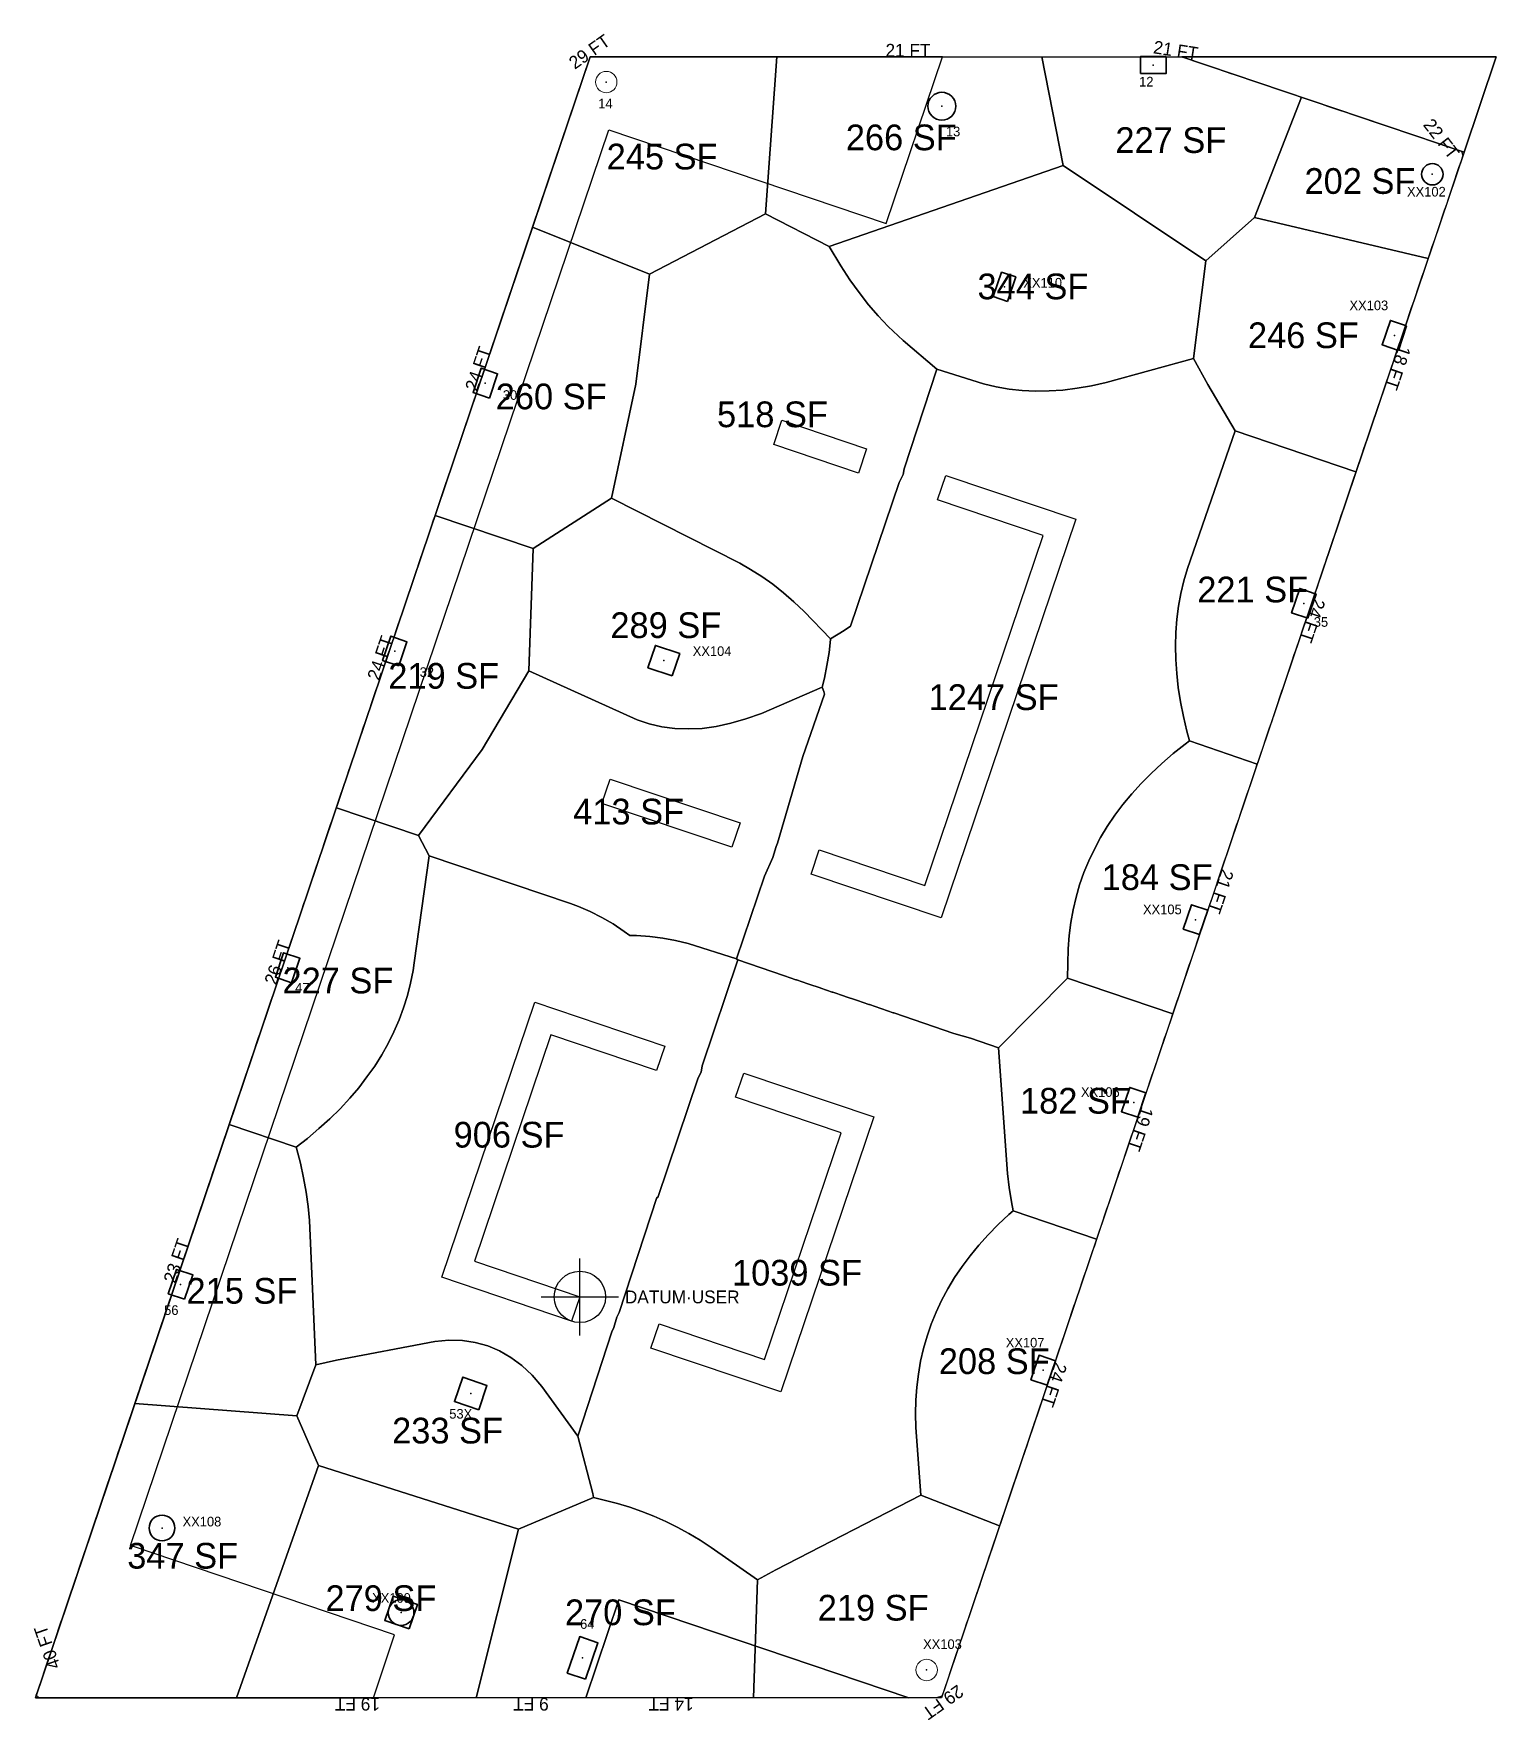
# Model space of a CAD drawing. Header units: metres. Extents: x 29 to 12657, y -13 to 49076.
# Drawn here: x 10662 to 12027, y 42038 to 43612 of the extents above; entities that cross this region are included whole.
import ezdxf
from ezdxf.enums import TextEntityAlignment as Align

# ---------------------------------------------------------------- set-up
doc = ezdxf.new("R2010")
doc.units = ezdxf.units.M
doc.layers.add('COL-IDEN', color=171, linetype='Continuous', lineweight=30)
doc.layers.add('COLS', color=52, linetype='Continuous', lineweight=20)
for name, color, linetype in [('FLOOR_14_AREA_LABELS', 3, 'Continuous'), ('FLOOR_14_BOUNDARY', 5, 'Continuous'), ('FLOOR_14_COLUMNS', 7, 'Continuous'), ('FLOOR_14_DATUM', 4, 'Continuous'), ('FLOOR_14_FASCADE_COLUMNS', 30, 'Continuous'), ('FLOOR_14_LARGE_TRIBUTARY', 6, 'Continuous'), ('FLOOR_14_TRIBUTARY_COL_0', 2, 'Continuous'), ('FLOOR_14_TRIBUTARY_COL_1', 2, 'Continuous'), ('FLOOR_14_TRIBUTARY_COL_10', 2, 'Continuous'), ('FLOOR_14_TRIBUTARY_COL_11', 2, 'Continuous'), ('FLOOR_14_TRIBUTARY_COL_12', 2, 'Continuous'), ('FLOOR_14_TRIBUTARY_COL_13', 2, 'Continuous'), ('FLOOR_14_TRIBUTARY_COL_14', 2, 'Continuous'), ('FLOOR_14_TRIBUTARY_COL_15', 2, 'Continuous'), ('FLOOR_14_TRIBUTARY_COL_16', 2, 'Continuous'), ('FLOOR_14_TRIBUTARY_COL_17', 2, 'Continuous'), ('FLOOR_14_TRIBUTARY_COL_18', 2, 'Continuous'), ('FLOOR_14_TRIBUTARY_COL_19', 2, 'Continuous'), ('FLOOR_14_TRIBUTARY_COL_2', 2, 'Continuous'), ('FLOOR_14_TRIBUTARY_COL_3', 2, 'Continuous'), ('FLOOR_14_TRIBUTARY_COL_4', 2, 'Continuous'), ('FLOOR_14_TRIBUTARY_COL_5', 2, 'Continuous'), ('FLOOR_14_TRIBUTARY_COL_6', 2, 'Continuous'), ('FLOOR_14_TRIBUTARY_COL_7', 2, 'Continuous'), ('FLOOR_14_TRIBUTARY_COL_8', 2, 'Continuous'), ('FLOOR_14_TRIBUTARY_COL_9', 2, 'Continuous'), ('FLOOR_14_WALL_TRIBUTARY_5', 1, 'Continuous'), ('FLOOR_14_WALL_TRIBUTARY_6', 1, 'Continuous'), ('FLOOR_14_WALL_TRIBUTARY_7', 1, 'Continuous'), ('FLOOR_14_WALL_TRIBUTARY_8', 1, 'Continuous'), ('FLOOR_14_WALL_TRIBUTARY_9', 1, 'Continuous'), ('SLAB-BALCONY', 3, 'Continuous'), ('SLAB-RESIDENTIAL', 6, 'Continuous'), ('WALL', 4, 'Continuous')]:
    doc.layers.add(name, color=color, linetype=linetype)

msp = doc.modelspace()

# ---------------------------------------------------------------- texts
at = {"layer": 'COL-IDEN', "char_height": 9, "attachment_point": 1}
for s, insert, width in [('12', (11693.9, 43571.9), 16.968), ('14', (11189.1, 43551.5), 16.968), ('13', (11513.6, 43525.4), 16.968), ('XX102', (11943.9, 43469.2), 16.968), ('XX110', (11585.8, 43384.2), 16.968), ('XX103', (11890.2, 43363.1), 16.968), ('30', (11100.1, 43279.4), 16.968), ('35', (11856.9, 43067.6), 16.968), ('XX104', (11277.3, 43040.4), 16.968), ('32', (11022.5, 43020.8), 16.968), ('XX105', (11697.5, 42799.3), 16.968), ('47', (10906.3, 42726.2), 16.968), ('XX106', (11639.6, 42628.8), 16.968), ('56', (10784, 42425.3), 16.968), ('XX107', (11569.4, 42394.9), 16.968), ('53X', (11050.1, 42328.5), 26.967), ('XX108', (10801.2, 42227.9), 16.968), ('XX109', (10978.1, 42156.6), 16.968), ('64', (11172.2, 42132.3), 19.998), ('XX103', (11492.3, 42113.5), 16.968)]:
    msp.add_mtext(s, dxfattribs=dict(at, insert=insert, width=width))
at = {"layer": 'FLOOR_14_AREA_LABELS'}
for s, p in [('266 SF', (11471.9, 43515.4)), ('227 SF', (11723.5, 43512.9)), ('245 SF', (11248.7, 43497.5)), ('202 SF', (11900, 43474.7)), ('344 SF', (11594.8, 43376.3)), ('246 SF', (11847.2, 43330.7)), ('260 SF', (11145.2, 43273.6)), ('518 SF', (11351.7, 43256.9)), ('221 SF', (11799.9, 43093.4)), ('289 SF', (11252.2, 43060.1)), ('219 SF', (11044.9, 43012.8)), ('1247 SF', (11558.1, 42992.9)), ('413 SF', (11217.5, 42886.1)), ('184 SF', (11710.7, 42824.9)), ('227 SF', (10946.2, 42728.4)), ('182 SF', (11634.5, 42616.2)), ('906 SF', (11105.9, 42584.5)), ('1039 SF', (11374.6, 42455.7)), ('215 SF', (10856.6, 42438.8)), ('208 SF', (11558.7, 42373.1)), ('233 SF', (11048.5, 42308.3)), ('347 SF', (10801.3, 42191.5)), ('279 SF', (10986.3, 42151.9)), ('270 SF', (11209.8, 42138.7)), ('219 SF', (11445.7, 42143))]:
    msp.add_text(s, height=24, dxfattribs=at).set_placement(p, align=Align.MIDDLE_CENTER)
at = {"layer": 'FLOOR_14_DATUM'}
msp.add_text('DATUM·USER', height=12, dxfattribs=at).set_placement((11214, 42427.1))
at = {"layer": 'FLOOR_14_FASCADE_COLUMNS'}
for s, rotation, p in [('29 FT', 35.05, (11180.9, 43595.4)), ('21 FT', -8.8586, (11728.1, 43596.7)), ('22 FT', -52.3236, (11975.9, 43514.1)), ('24 FT', 71.3229, (11076.9, 43299.5)), ('18 FT', -108.6761, (11935.4, 43300.3)), ('24 FT', -108.6761, (11855.6, 43064.4)), ('24 FT', 71.3229, (10985.6, 43029.5)), ('21 FT', -108.6761, (11770.1, 42811.5)), ('26 FT', 71.3229, (10889.6, 42745.3)), ('19 FT', -108.6761, (11695.2, 42589.8)), ('23 FT', 71.3229, (10795.4, 42466.8)), ('24 FT', -108.6761, (11614.5, 42351.1)), ('40 FT', 109.3329, (10674.8, 42105.9)), ('29 FT', -144.7231, (11510.8, 42054.7)), ('19 FT', 180, (10964.4, 42053)), ('9 FT', 180, (11126.4, 42053)), ('14 FT', 180, (11257.1, 42053))]:
    msp.add_text(s, height=12, rotation=rotation, dxfattribs=at).set_placement(p, align=Align.MIDDLE_CENTER)
msp.add_text('21 FT', height=12, dxfattribs=at).set_placement((11478.2, 43596.7), align=Align.MIDDLE_CENTER)

# ---------------------------------------------------------------- linework, layer by layer
at = {"layer": 'COLS', "lineweight": 30}
for points in [[(11695.1, 43574.9), (11695.1, 43590.9), (11719.1, 43590.9), (11719.1, 43574.9)], [(11571.1, 43362.3), (11557.8, 43366.8), (11565.5, 43389.5), (11578.8, 43385.1)], [(11943.5, 43339.4), (11928.4, 43344.5), (11920.7, 43321.8), (11935.8, 43316.6)], [(11087.5, 43272.1), (11072.3, 43277.2), (11080, 43300), (11095.2, 43294.8)], [(11851.3, 43066.5), (11836.1, 43071.6), (11843.8, 43094.4), (11859, 43089.2)], [(11002.9, 43022), (10987.8, 43027.1), (10995.5, 43049.9), (11010.6, 43044.7)], [(11258.1, 43012.7), (11235.4, 43020.4), (11242.5, 43041.2), (11265.2, 43033.6)], [(11750.3, 42771.3), (11735.1, 42776.4), (11742.8, 42799.2), (11757.9, 42794.1)], [(10903, 42726.4), (10887.8, 42731.6), (10895.5, 42754.3), (10910.7, 42749.2)], [(11692.6, 42600.8), (11677.4, 42605.9), (11685.1, 42628.7), (11700.3, 42623.5)], [(10803.1, 42430.9), (10787.9, 42436), (10795.6, 42458.7), (10810.8, 42453.6)], [(11608.1, 42350.7), (11592.9, 42355.8), (11600.6, 42378.6), (11615.7, 42373.4)], [(11077.6, 42327.7), (11054.9, 42335.4), (11062.6, 42358.2), (11085.3, 42350.5)], [(11012.6, 42123.3), (10989.9, 42131), (10997.6, 42153.7), (11020.3, 42146.1)], [(11177.3, 42076.2), (11160.2, 42082), (11171.8, 42116.1), (11188.8, 42110.3)]]:
    msp.add_lwpolyline(points, close=True, dxfattribs=at)
for points in [[(11522.8, 43544.5, 0.414214), (11509.8, 43557.5, 0.414214), (11496.8, 43544.5, 0.414214), (11509.8, 43531.5, 0.414214)], [(11977.5, 43481, 0.414214), (11967.5, 43491, 0.414214), (11957.5, 43481, 0.414214), (11967.5, 43471, 0.414214)], [(10794, 42217.4, 0.414214), (10782, 42229.4, 0.414214), (10770, 42217.4, 0.414214), (10782, 42205.4, 0.414214)], [(11017.1, 42138.5, 0.414214), (11005.1, 42150.5, 0.414214), (10993.1, 42138.5, 0.414214), (11005.1, 42126.5, 0.414214)]]:
    msp.add_lwpolyline(points, format="xyb", close=True, dxfattribs=at)
at = {"layer": 'COLS'}
for centre in [(11196.6, 43567), (11495.6, 42084.9)]:
    msp.add_circle(centre, 10, dxfattribs=at)
at = {"layer": 'FLOOR_14_BOUNDARY'}
for points in [[(11177.4, 42059), (10979.3, 42059), (10663.9, 42059), (11181.7, 43590.7), (11510.5, 43590.7), (11733.7, 43590.7), (11997.1, 43501.7), (11509.4, 42059), (11478.9, 42059), (11177.4, 42059)], [(11733.7, 43590.7), (12027.2, 43590.7), (11997.2, 43501.6), (11733.7, 43590.7)]]:
    msp.add_lwpolyline(points, close=True, dxfattribs=at)
at = {"layer": 'FLOOR_14_COLUMNS'}
for p in [(11707.1, 43582.9), (11196.6, 43567), (11509.8, 43544.5), (11967.5, 43481), (11568.3, 43375.9), (11932.1, 43330.6), (11083.7, 43286), (11847.5, 43080.4), (10999.2, 43035.9), (11250.3, 43027), (11746.5, 42785.2), (10899.3, 42740.4), (11688.9, 42614.7), (10799.4, 42444.8), (11604.3, 42364.6), (11070.1, 42343), (10782, 42217.4), (11005.1, 42138.5), (11174.5, 42096.1), (11495.6, 42084.9)]:
    msp.add_point(p, dxfattribs=at)
at = {"layer": 'FLOOR_14_DATUM'}
for p, q in [((11172, 42397.1), (11172, 42469.1)), ((11136, 42433.1), (11208, 42433.1))]:
    msp.add_line(p, q, dxfattribs=at)
msp.add_circle((11172, 42433.1), 24, dxfattribs=at)
at = {"layer": 'FLOOR_14_FASCADE_COLUMNS'}
for points in [[(11127.7, 43431.1), (11129.7, 43436.8), (11131.6, 43442.5), (11133.5, 43448.2), (11135.4, 43453.9), (11137.3, 43459.6), (11139.3, 43465.2), (11141.2, 43470.9), (11143.1, 43476.6), (11145, 43482.3), (11147, 43488), (11148.9, 43493.7), (11150.8, 43499.3), (11152.7, 43505), (11154.6, 43510.7), (11156.6, 43516.4), (11158.5, 43522.1), (11160.4, 43527.8), (11162.3, 43533.5), (11164.2, 43539.1), (11166.2, 43544.8), (11168.1, 43550.5), (11170, 43556.2), (11171.9, 43561.9), (11173.9, 43567.6), (11175.8, 43573.2), (11177.7, 43578.9), (11179.6, 43584.6), (11181.5, 43590.3), (11187.2, 43590.7), (11193.2, 43590.7), (11199.2, 43590.7), (11205.2, 43590.7), (11211.2, 43590.7), (11217.2, 43590.7), (11223.2, 43590.7), (11229.2, 43590.7), (11235.2, 43590.7), (11241.2, 43590.7), (11247.2, 43590.7), (11253.2, 43590.7), (11259.2, 43590.7), (11265.2, 43590.7), (11271.2, 43590.7), (11277.2, 43590.7), (11283.2, 43590.7), (11289.2, 43590.7), (11295.2, 43590.7), (11301.2, 43590.7), (11307.2, 43590.7), (11313.2, 43590.7), (11319.2, 43590.7), (11325.2, 43590.7), (11331.2, 43590.7), (11337.2, 43590.7), (11343.2, 43590.7), (11349.2, 43590.7), (11355.2, 43590.7)], [(11355.2, 43590.7), (11361.2, 43590.7), (11367.2, 43590.7), (11373.2, 43590.7), (11379.2, 43590.7), (11385.2, 43590.7), (11391.2, 43590.7), (11397.2, 43590.7), (11403.2, 43590.7), (11409.2, 43590.7), (11415.2, 43590.7), (11421.2, 43590.7), (11427.2, 43590.7), (11433.2, 43590.7), (11439.2, 43590.7), (11445.2, 43590.7), (11451.2, 43590.7), (11457.2, 43590.7), (11463.2, 43590.7), (11469.2, 43590.7), (11475.2, 43590.7), (11481.2, 43590.7), (11487.2, 43590.7), (11493.2, 43590.7), (11499.2, 43590.7), (11505.2, 43590.7), (11511.2, 43590.7), (11517.2, 43590.7), (11523.2, 43590.7), (11529.2, 43590.7), (11535.2, 43590.7), (11541.2, 43590.7), (11547.2, 43590.7), (11553.2, 43590.7), (11559.2, 43590.7), (11565.2, 43590.7), (11571.2, 43590.7), (11577.2, 43590.7), (11583.2, 43590.7), (11589.2, 43590.7), (11595.2, 43590.7), (11601.2, 43590.7)], [(11601.2, 43590.7), (11607.2, 43590.7), (11613.2, 43590.7), (11619.2, 43590.7), (11625.2, 43590.7), (11631.2, 43590.7), (11637.2, 43590.7), (11643.2, 43590.7), (11649.2, 43590.7), (11655.2, 43590.7), (11661.2, 43590.7), (11667.2, 43590.7), (11673.2, 43590.7), (11679.2, 43590.7), (11685.2, 43590.7), (11691.2, 43590.7), (11697.2, 43590.7), (11703.2, 43590.7), (11709.2, 43590.7), (11715.2, 43590.7), (11721.2, 43590.7), (11727.2, 43590.7), (11733.2, 43590.7), (11738.9, 43588.9), (11744.6, 43587), (11750.3, 43585.1), (11756, 43583.2), (11761.7, 43581.3), (11767.4, 43579.3), (11773, 43577.4), (11778.7, 43575.5), (11784.4, 43573.6), (11790.1, 43571.6), (11795.8, 43569.7), (11801.5, 43567.8), (11807.1, 43565.9), (11812.8, 43564), (11818.5, 43562), (11824.2, 43560.1), (11829.9, 43558.2), (11835.6, 43556.3), (11841.2, 43554.4), (11846.9, 43552.4)], [(11846.9, 43552.4), (11852.6, 43550.5), (11858.3, 43548.6), (11864, 43546.7), (11869.7, 43544.7), (11875.4, 43542.8), (11881, 43540.9), (11886.7, 43539), (11892.4, 43537.1), (11898.1, 43535.1), (11903.8, 43533.2), (11909.5, 43531.3), (11915.1, 43529.4), (11920.8, 43527.5), (11926.5, 43525.5), (11932.2, 43523.6), (11937.9, 43521.7), (11943.6, 43519.8), (11949.2, 43517.8), (11954.9, 43515.9), (11960.6, 43514), (11966.3, 43512.1), (11972, 43510.2), (11977.7, 43508.2), (11983.3, 43506.3), (11989, 43504.4), (11994.7, 43502.5), (11996, 43498.4), (11994, 43492.7), (11992.1, 43487), (11990.2, 43481.3), (11988.3, 43475.6), (11986.4, 43469.9), (11984.4, 43464.3), (11982.5, 43458.6), (11980.6, 43452.9), (11978.7, 43447.2), (11976.8, 43441.5), (11974.8, 43435.8), (11972.9, 43430.2), (11971, 43424.5), (11969.1, 43418.8), (11967.2, 43413.1), (11965.2, 43407.4), (11963.3, 43401.7)], [(11037.4, 43164), (11039.4, 43169.7), (11041.3, 43175.4), (11043.2, 43181), (11045.1, 43186.7), (11047, 43192.4), (11049, 43198.1), (11050.9, 43203.8), (11052.8, 43209.5), (11054.7, 43215.1), (11056.6, 43220.8), (11058.6, 43226.5), (11060.5, 43232.2), (11062.4, 43237.9), (11064.3, 43243.6), (11066.3, 43249.3), (11068.2, 43254.9), (11070.1, 43260.6), (11072, 43266.3), (11073.9, 43272), (11075.9, 43277.7), (11077.8, 43283.4), (11079.7, 43289), (11081.6, 43294.7), (11083.5, 43300.4), (11085.5, 43306.1), (11087.4, 43311.8), (11089.3, 43317.5), (11091.2, 43323.1), (11093.2, 43328.8), (11095.1, 43334.5), (11097, 43340.2), (11098.9, 43345.9), (11100.8, 43351.6), (11102.8, 43357.2), (11104.7, 43362.9), (11106.6, 43368.6), (11108.5, 43374.3), (11110.4, 43380), (11112.4, 43385.7), (11114.3, 43391.4), (11116.2, 43397), (11118.1, 43402.7), (11120.1, 43408.4), (11122, 43414.1), (11123.9, 43419.8), (11125.8, 43425.5), (11127.7, 43431.1)], [(11963.3, 43401.7), (11961.4, 43396), (11959.5, 43390.4), (11957.5, 43384.7), (11955.6, 43379), (11953.7, 43373.3), (11951.8, 43367.6), (11949.9, 43361.9), (11947.9, 43356.3), (11946, 43350.6), (11944.1, 43344.9), (11942.2, 43339.2), (11940.3, 43333.5), (11938.3, 43327.8), (11936.4, 43322.2), (11934.5, 43316.5), (11932.6, 43310.8), (11930.6, 43305.1), (11928.7, 43299.4), (11926.8, 43293.7), (11924.9, 43288), (11923, 43282.4), (11921, 43276.7), (11919.1, 43271), (11917.2, 43265.3), (11915.3, 43259.6), (11913.4, 43253.9), (11911.4, 43248.3), (11909.5, 43242.6), (11907.6, 43236.9), (11905.7, 43231.2), (11903.7, 43225.5), (11901.8, 43219.8), (11899.9, 43214.2), (11898, 43208.5), (11896.1, 43202.8)], [(11896.1, 43202.8), (11894.1, 43197.1), (11892.2, 43191.4), (11890.3, 43185.7), (11888.4, 43180.1), (11886.5, 43174.4), (11884.5, 43168.7), (11882.6, 43163), (11880.7, 43157.3), (11878.8, 43151.6), (11876.8, 43145.9), (11874.9, 43140.3), (11873, 43134.6), (11871.1, 43128.9), (11869.2, 43123.2), (11867.2, 43117.5), (11865.3, 43111.8), (11863.4, 43106.2), (11861.5, 43100.5), (11859.6, 43094.8), (11857.6, 43089.1), (11855.7, 43083.4), (11853.8, 43077.7), (11851.9, 43072.1), (11850, 43066.4), (11848, 43060.7), (11846.1, 43055), (11844.2, 43049.3), (11842.3, 43043.6), (11840.3, 43038), (11838.4, 43032.3), (11836.5, 43026.6), (11834.6, 43020.9), (11832.7, 43015.2), (11830.7, 43009.5), (11828.8, 43003.8), (11826.9, 42998.2), (11825, 42992.5), (11823.1, 42986.8), (11821.1, 42981.1), (11819.2, 42975.4), (11817.3, 42969.7), (11815.4, 42964.1), (11813.4, 42958.4), (11811.5, 42952.7), (11809.6, 42947), (11807.7, 42941.3), (11805.8, 42935.6), (11803.8, 42930)], [(10945.2, 42891.2), (10947.1, 42896.8), (10949, 42902.5), (10951, 42908.2), (10952.9, 42913.9), (10954.8, 42919.6), (10956.7, 42925.3), (10958.7, 42930.9), (10960.6, 42936.6), (10962.5, 42942.3), (10964.4, 42948), (10966.3, 42953.7), (10968.3, 42959.4), (10970.2, 42965.1), (10972.1, 42970.7), (10974, 42976.4), (10975.9, 42982.1), (10977.9, 42987.8), (10979.8, 42993.5), (10981.7, 42999.2), (10983.6, 43004.8), (10985.6, 43010.5), (10987.5, 43016.2), (10989.4, 43021.9), (10991.3, 43027.6), (10993.2, 43033.3), (10995.2, 43038.9), (10997.1, 43044.6), (10999, 43050.3), (11000.9, 43056), (11002.8, 43061.7), (11004.8, 43067.4), (11006.7, 43073), (11008.6, 43078.7), (11010.5, 43084.4), (11012.5, 43090.1), (11014.4, 43095.8), (11016.3, 43101.5), (11018.2, 43107.2), (11020.1, 43112.8), (11022.1, 43118.5), (11024, 43124.2), (11025.9, 43129.9), (11027.8, 43135.6), (11029.7, 43141.3), (11031.7, 43146.9), (11033.6, 43152.6), (11035.5, 43158.3), (11037.4, 43164)], [(11803.8, 42930), (11801.9, 42924.3), (11800, 42918.6), (11798.1, 42912.9), (11796.2, 42907.2), (11794.2, 42901.5), (11792.3, 42895.8), (11790.4, 42890.2), (11788.5, 42884.5), (11786.5, 42878.8), (11784.6, 42873.1), (11782.7, 42867.4), (11780.8, 42861.7), (11778.9, 42856.1), (11776.9, 42850.4), (11775, 42844.7), (11773.1, 42839), (11771.2, 42833.3), (11769.3, 42827.6), (11767.3, 42822), (11765.4, 42816.3), (11763.5, 42810.6), (11761.6, 42804.9), (11759.6, 42799.2), (11757.7, 42793.5), (11755.8, 42787.9), (11753.9, 42782.2), (11752, 42776.5), (11750, 42770.8), (11748.1, 42765.1), (11746.2, 42759.4), (11744.3, 42753.7), (11742.4, 42748.1), (11740.4, 42742.4), (11738.5, 42736.7), (11736.6, 42731), (11734.7, 42725.3), (11732.8, 42719.6), (11730.8, 42714), (11728.9, 42708.3), (11727, 42702.6), (11725.1, 42696.9)], [(10845.3, 42595.6), (10847.2, 42601.3), (10849.1, 42607), (10851.1, 42612.6), (10853, 42618.3), (10854.9, 42624), (10856.8, 42629.7), (10858.7, 42635.4), (10860.7, 42641.1), (10862.6, 42646.7), (10864.5, 42652.4), (10866.4, 42658.1), (10868.4, 42663.8), (10870.3, 42669.5), (10872.2, 42675.2), (10874.1, 42680.8), (10876, 42686.5), (10878, 42692.2), (10879.9, 42697.9), (10881.8, 42703.6), (10883.7, 42709.3), (10885.6, 42715), (10887.6, 42720.6), (10889.5, 42726.3), (10891.4, 42732), (10893.3, 42737.7), (10895.3, 42743.4), (10897.2, 42749.1), (10899.1, 42754.7), (10901, 42760.4), (10902.9, 42766.1), (10904.9, 42771.8), (10906.8, 42777.5), (10908.7, 42783.2), (10910.6, 42788.8), (10912.5, 42794.5), (10914.5, 42800.2), (10916.4, 42805.9), (10918.3, 42811.6), (10920.2, 42817.3), (10922.2, 42822.9), (10924.1, 42828.6), (10926, 42834.3), (10927.9, 42840), (10929.8, 42845.7), (10931.8, 42851.4), (10933.7, 42857.1), (10935.6, 42862.7), (10937.5, 42868.4), (10939.4, 42874.1), (10941.4, 42879.8), (10943.3, 42885.5), (10945.2, 42891.2)], [(11725.1, 42696.9), (11723.1, 42691.2), (11721.2, 42685.5), (11719.3, 42679.9), (11717.4, 42674.2), (11715.5, 42668.5), (11713.5, 42662.8), (11711.6, 42657.1), (11709.7, 42651.4), (11707.8, 42645.8), (11705.9, 42640.1), (11703.9, 42634.4), (11702, 42628.7), (11700.1, 42623), (11698.2, 42617.3), (11696.2, 42611.6), (11694.3, 42606), (11692.4, 42600.3), (11690.5, 42594.6), (11688.6, 42588.9), (11686.6, 42583.2), (11684.7, 42577.5), (11682.8, 42571.9), (11680.9, 42566.2), (11679, 42560.5), (11677, 42554.8), (11675.1, 42549.1), (11673.2, 42543.4), (11671.3, 42537.8), (11669.3, 42532.1), (11667.4, 42526.4), (11665.5, 42520.7), (11663.6, 42515), (11661.7, 42509.3), (11659.7, 42503.6), (11657.8, 42498), (11655.9, 42492.3), (11654, 42486.6)], [(10756.9, 42334.1), (10758.8, 42339.8), (10760.8, 42345.5), (10762.7, 42351.2), (10764.6, 42356.9), (10766.5, 42362.5), (10768.4, 42368.2), (10770.4, 42373.9), (10772.3, 42379.6), (10774.2, 42385.3), (10776.1, 42391), (10778, 42396.6), (10780, 42402.3), (10781.9, 42408), (10783.8, 42413.7), (10785.7, 42419.4), (10787.7, 42425.1), (10789.6, 42430.8), (10791.5, 42436.4), (10793.4, 42442.1), (10795.3, 42447.8), (10797.3, 42453.5), (10799.2, 42459.2), (10801.1, 42464.9), (10803, 42470.5), (10804.9, 42476.2), (10806.9, 42481.9), (10808.8, 42487.6), (10810.7, 42493.3), (10812.6, 42499), (10814.6, 42504.6), (10816.5, 42510.3), (10818.4, 42516), (10820.3, 42521.7), (10822.2, 42527.4), (10824.2, 42533.1), (10826.1, 42538.7), (10828, 42544.4), (10829.9, 42550.1), (10831.8, 42555.8), (10833.8, 42561.5), (10835.7, 42567.2), (10837.6, 42572.9), (10839.5, 42578.5), (10841.5, 42584.2), (10843.4, 42589.9), (10845.3, 42595.6)], [(11654, 42486.6), (11652.1, 42480.9), (11650.1, 42475.2), (11648.2, 42469.5), (11646.3, 42463.9), (11644.4, 42458.2), (11642.4, 42452.5), (11640.5, 42446.8), (11638.6, 42441.1), (11636.7, 42435.4), (11634.8, 42429.8), (11632.8, 42424.1), (11630.9, 42418.4), (11629, 42412.7), (11627.1, 42407), (11625.2, 42401.3), (11623.2, 42395.7), (11621.3, 42390), (11619.4, 42384.3), (11617.5, 42378.6), (11615.6, 42372.9), (11613.6, 42367.2), (11611.7, 42361.5), (11609.8, 42355.9), (11607.9, 42350.2), (11605.9, 42344.5), (11604, 42338.8), (11602.1, 42333.1), (11600.2, 42327.4), (11598.3, 42321.8), (11596.3, 42316.1), (11594.4, 42310.4), (11592.5, 42304.7), (11590.6, 42299), (11588.7, 42293.3), (11586.7, 42287.7), (11584.8, 42282), (11582.9, 42276.3), (11581, 42270.6), (11579, 42264.9), (11577.1, 42259.2), (11575.2, 42253.5), (11573.3, 42247.9), (11571.4, 42242.2), (11569.4, 42236.5), (11567.5, 42230.8), (11565.6, 42225.1), (11563.7, 42219.4)], [(10853.4, 42059), (10847.4, 42059), (10841.4, 42059), (10835.4, 42059), (10829.4, 42059), (10823.4, 42059), (10817.4, 42059), (10811.4, 42059), (10805.4, 42059), (10799.4, 42059), (10793.4, 42059), (10787.4, 42059), (10781.4, 42059), (10775.4, 42059), (10769.4, 42059), (10763.4, 42059), (10757.4, 42059), (10751.4, 42059), (10745.4, 42059), (10739.4, 42059), (10733.4, 42059), (10727.4, 42059), (10721.4, 42059), (10715.4, 42059), (10709.4, 42059), (10703.4, 42059), (10697.4, 42059), (10691.4, 42059), (10685.4, 42059), (10679.4, 42059), (10673.4, 42059), (10667.4, 42059), (10664.7, 42061.3), (10666.6, 42067), (10668.5, 42072.7), (10670.4, 42078.3), (10672.4, 42084), (10674.3, 42089.7), (10676.2, 42095.4), (10678.1, 42101.1), (10680.1, 42106.8), (10682, 42112.4), (10683.9, 42118.1), (10685.8, 42123.8), (10687.7, 42129.5), (10689.7, 42135.2), (10691.6, 42140.9), (10693.5, 42146.6), (10695.4, 42152.2), (10697.3, 42157.9), (10699.3, 42163.6), (10701.2, 42169.3), (10703.1, 42175), (10705, 42180.7), (10707, 42186.3), (10708.9, 42192), (10710.8, 42197.7), (10712.7, 42203.4), (10714.6, 42209.1), (10716.6, 42214.8), (10718.5, 42220.4), (10720.4, 42226.1), (10722.3, 42231.8), (10724.2, 42237.5), (10726.2, 42243.2), (10728.1, 42248.9), (10730, 42254.5), (10731.9, 42260.2), (10733.9, 42265.9), (10735.8, 42271.6), (10737.7, 42277.3), (10739.6, 42283), (10741.5, 42288.7), (10743.5, 42294.3), (10745.4, 42300), (10747.3, 42305.7), (10749.2, 42311.4), (10751.1, 42317.1), (10753.1, 42322.8), (10755, 42328.4), (10756.9, 42334.1)], [(11563.7, 42219.4), (11561.8, 42213.8), (11559.8, 42208.1), (11557.9, 42202.4), (11556, 42196.7), (11554.1, 42191), (11552.1, 42185.3), (11550.2, 42179.7), (11548.3, 42174), (11546.4, 42168.3), (11544.5, 42162.6), (11542.5, 42156.9), (11540.6, 42151.2), (11538.7, 42145.6), (11536.8, 42139.9), (11534.9, 42134.2), (11532.9, 42128.5), (11531, 42122.8), (11529.1, 42117.1), (11527.2, 42111.4), (11525.2, 42105.8), (11523.3, 42100.1), (11521.4, 42094.4), (11519.5, 42088.7), (11517.6, 42083), (11515.6, 42077.3), (11513.7, 42071.7), (11511.8, 42066), (11509.9, 42060.3), (11504.8, 42059), (11498.8, 42059), (11492.8, 42059), (11486.8, 42059), (11480.8, 42059), (11474.8, 42059), (11468.8, 42059), (11462.8, 42059), (11456.8, 42059), (11450.8, 42059), (11444.8, 42059), (11438.8, 42059), (11432.8, 42059), (11426.8, 42059), (11420.8, 42059), (11414.8, 42059), (11408.8, 42059), (11402.8, 42059), (11396.8, 42059), (11390.8, 42059), (11384.8, 42059), (11378.8, 42059), (11372.8, 42059), (11366.8, 42059), (11360.8, 42059), (11354.8, 42059), (11348.8, 42059), (11342.8, 42059), (11336.8, 42059)], [(11075.4, 42059), (11069.4, 42059), (11063.4, 42059), (11057.4, 42059), (11051.4, 42059), (11045.4, 42059), (11039.4, 42059), (11033.4, 42059), (11027.4, 42059), (11021.4, 42059), (11015.4, 42059), (11009.4, 42059), (11003.4, 42059), (10997.4, 42059), (10991.4, 42059), (10985.4, 42059), (10979.4, 42059), (10973.4, 42059), (10967.4, 42059), (10961.4, 42059), (10955.4, 42059), (10949.4, 42059), (10943.4, 42059), (10937.4, 42059), (10931.4, 42059), (10925.4, 42059), (10919.4, 42059), (10913.4, 42059), (10907.4, 42059), (10901.4, 42059), (10895.4, 42059), (10889.4, 42059), (10883.4, 42059), (10877.4, 42059), (10871.4, 42059), (10865.4, 42059), (10859.4, 42059), (10853.4, 42059)], [(11177.4, 42059), (11171.4, 42059), (11165.4, 42059), (11159.4, 42059), (11153.4, 42059), (11147.4, 42059), (11141.4, 42059), (11135.4, 42059), (11129.4, 42059), (11123.4, 42059), (11117.4, 42059), (11111.4, 42059), (11105.4, 42059), (11099.4, 42059), (11093.4, 42059), (11087.4, 42059), (11081.4, 42059), (11075.4, 42059)], [(11336.8, 42059), (11330.8, 42059), (11324.8, 42059), (11318.8, 42059), (11312.8, 42059), (11306.8, 42059), (11300.8, 42059), (11294.8, 42059), (11288.8, 42059), (11282.8, 42059), (11276.8, 42059), (11270.8, 42059), (11264.8, 42059), (11258.8, 42059), (11252.8, 42059), (11246.8, 42059), (11240.8, 42059), (11234.8, 42059), (11228.8, 42059), (11222.8, 42059), (11216.8, 42059), (11210.8, 42059), (11204.8, 42059), (11198.8, 42059), (11192.8, 42059), (11186.8, 42059), (11180.8, 42059), (11177.4, 42059)]]:
    msp.add_lwpolyline(points, dxfattribs=at)
at = {"layer": 'FLOOR_14_LARGE_TRIBUTARY'}
for points in [[(11345.2, 43443.9), (11237, 43387.6), (11127.9, 43431.5), (11181.7, 43590.7), (11355.7, 43590.7), (11345.2, 43443.9)], [(11345.2, 43443.9), (11355.7, 43590.7), (11510.5, 43590.7), (11603.2, 43590.7), (11622.9, 43489.3), (11404.7, 43413.6), (11345.2, 43443.9)], [(11801.5, 43440.7), (11756, 43400.1), (11622.9, 43489.3), (11603.2, 43590.7), (11733.7, 43590.7), (11845.5, 43552.9), (11801.5, 43440.7)], [(11801.5, 43440.7), (11845.5, 43552.9), (11997.1, 43501.7), (11963.6, 43402.5), (11801.5, 43440.7)], [(11404.7, 43413.6), (11622.9, 43489.3), (11756, 43400.1), (11744.7, 43309), (11663.2, 43286.7), (11649.5, 43283.6), (11636, 43281.2), (11622.8, 43279.6), (11609.9, 43278.7), (11597.1, 43278.6), (11584.7, 43279.2), (11572.5, 43280.5), (11560.5, 43282.6), (11548.8, 43285.4), (11505.2, 43299), (11473.6, 43325.9), (11459.8, 43338.9), (11450.5, 43348.7), (11441.4, 43359.2), (11432.5, 43370.5), (11423.9, 43382.6), (11415.6, 43395.4), (11404.7, 43413.6)], [(11371.7, 43081.9), (11361.9, 43090.4), (11351.9, 43098.3), (11341.7, 43105.6), (11331.3, 43112.2), (11321.2, 43118), (11201.6, 43178.7), (11224.2, 43285), (11237, 43387.6), (11345.2, 43443.9), (11404.7, 43413.6), (11415.6, 43395.4), (11423.9, 43382.6), (11432.5, 43370.5), (11441.4, 43359.2), (11450.5, 43348.7), (11459.8, 43338.9), (11473.6, 43325.9), (11505.2, 43299), (11474.5, 43206.1), (11473.6, 43200.7), (11469.8, 43193.2), (11424.5, 43059.2), (11418.6, 43055.1), (11406, 43047.3), (11381.3, 43072.8), (11371.7, 43081.9)], [(11783.6, 43241.4), (11758.1, 43284.9), (11744.7, 43309), (11756, 43400.1), (11801.5, 43440.7), (11963.6, 43402.5), (11896.2, 43203.3), (11783.6, 43241.4)], [(11237, 43387.6), (11224.2, 43285), (11201.6, 43178.7), (11128.3, 43131.6), (11036.9, 43162.5), (11127.9, 43431.5), (11237, 43387.6)], [(11453.7, 42702.1), (11453, 42702.3), (11442.3, 42705.9), (11441.6, 42706.1), (11431, 42709.8), (11430.2, 42710), (11419.6, 42713.6), (11418.9, 42713.8), (11408.2, 42717.4), (11407.5, 42717.6), (11396.9, 42721.3), (11396.1, 42721.5), (11385.5, 42725.1), (11384.8, 42725.3), (11374.1, 42729), (11373.4, 42729.2), (11362.8, 42732.8), (11362, 42733), (11319.5, 42747.6), (11318.1, 42748.8), (11344.2, 42825.9), (11352, 42843.1), (11355.1, 42853.6), (11356.5, 42856.6), (11380.1, 42937.4), (11400.4, 42995.6), (11399.5, 42998.2), (11398.2, 43002.1), (11400.3, 43010.7), (11402.6, 43022.5), (11404.5, 43034.6), (11406, 43046.7), (11406, 43047.3), (11418.6, 43055.1), (11424.5, 43059.2), (11469.8, 43193.2), (11473.6, 43200.7), (11474.5, 43206.1), (11505.2, 43299), (11548.8, 43285.4), (11560.5, 43282.6), (11572.5, 43280.5), (11584.7, 43279.2), (11597.1, 43278.6), (11609.9, 43278.7), (11622.8, 43279.6), (11636, 43281.2), (11649.5, 43283.6), (11663.2, 43286.7), (11744.7, 43309), (11758.1, 43284.9), (11783.6, 43241.4), (11738.9, 43113.1), (11735.5, 43101.6), (11732.8, 43089.8), (11730.7, 43077.9), (11729.1, 43065.8), (11728.2, 43053.4), (11727.8, 43040.9), (11728.1, 43028.1), (11729, 43015.1), (11730.4, 43002), (11732.5, 42988.6), (11735.2, 42975), (11738.4, 42961.3), (11741, 42952), (11737, 42949.1), (11725.8, 42940.2), (11715.2, 42931.1), (11705.2, 42921.8), (11695.8, 42912.3), (11687, 42902.7), (11678.8, 42892.8), (11671.2, 42882.7), (11664.2, 42872.3), (11657.9, 42861.8), (11652.1, 42851.1), (11646.9, 42840.2), (11642.4, 42829.1), (11638.4, 42817.7), (11635.1, 42806.2), (11632.3, 42794.5), (11630.2, 42782.5), (11628.7, 42770.4), (11627.7, 42758), (11627, 42730.6), (11562.7, 42665.6), (11536.4, 42674.5), (11521, 42679.1), (11465.1, 42698.2), (11464.3, 42698.4), (11453.7, 42702.1)], [(11741, 42952), (11738.4, 42961.3), (11735.2, 42975), (11732.5, 42988.6), (11730.4, 43002), (11729, 43015.1), (11728.1, 43028.1), (11727.8, 43040.9), (11728.2, 43053.4), (11729.1, 43065.8), (11730.7, 43077.9), (11732.8, 43089.8), (11735.5, 43101.6), (11738.9, 43113.1), (11783.6, 43241.4), (11896.2, 43203.3), (11804, 42930.5), (11741, 42952)], [(11128.3, 43131.6), (11201.6, 43178.7), (11321.2, 43118), (11331.3, 43112.2), (11341.7, 43105.6), (11351.9, 43098.3), (11361.9, 43090.4), (11371.7, 43081.9), (11381.3, 43072.8), (11406, 43047.3), (11406, 43046.7), (11404.5, 43034.6), (11402.6, 43022.5), (11400.3, 43010.7), (11398.2, 43002.1), (11341.4, 42977.8), (11326.9, 42972.6), (11312.9, 42968.6), (11299.2, 42965.6), (11286, 42963.8), (11273.1, 42963.2), (11260.5, 42963.6), (11248.4, 42965.2), (11236.7, 42967.9), (11225.3, 42971.7), (11124.2, 43017.5), (11128.3, 43131.6)], [(11128.3, 43131.6), (11124.2, 43017.5), (11080.7, 42944.2), (11021.5, 42863.7), (10944.7, 42889.7), (11036.9, 43162.5), (11128.3, 43131.6)], [(11224.8, 42770.4), (11218.6, 42770.5), (11213.4, 42774.3), (11203.1, 42781.2), (11192.5, 42787.3), (11181.7, 42792.8), (11170.6, 42797.6), (11163.1, 42800.3), (11031.4, 42844.8), (11021.5, 42863.7), (11080.7, 42944.2), (11124.2, 43017.5), (11225.3, 42971.7), (11236.7, 42967.9), (11248.4, 42965.2), (11260.5, 42963.6), (11273.1, 42963.2), (11286, 42963.8), (11299.2, 42965.6), (11312.9, 42968.6), (11326.9, 42972.6), (11341.4, 42977.8), (11398.2, 43002.1), (11399.5, 42998.2), (11400.4, 42995.6), (11380.1, 42937.4), (11356.5, 42856.6), (11355.1, 42853.6), (11352, 42843.1), (11344.2, 42825.9), (11318.1, 42748.8), (11272.9, 42763), (11261.3, 42765.9), (11249.3, 42768.1), (11237.2, 42769.6), (11224.8, 42770.4)], [(11627, 42730.6), (11627.7, 42758), (11628.7, 42770.4), (11630.2, 42782.5), (11632.3, 42794.5), (11635.1, 42806.2), (11638.4, 42817.7), (11642.4, 42829.1), (11646.9, 42840.2), (11652.1, 42851.1), (11657.9, 42861.8), (11664.2, 42872.3), (11671.2, 42882.7), (11678.8, 42892.8), (11687, 42902.7), (11695.8, 42912.3), (11705.2, 42921.8), (11715.2, 42931.1), (11725.8, 42940.2), (11737, 42949.1), (11741, 42952), (11804, 42930.5), (11725.2, 42697.4), (11627, 42730.6)], [(11021.5, 42863.7), (11031.4, 42844.8), (11017.4, 42744.9), (11016.4, 42737.8), (11014, 42726), (11011, 42714.3), (11007.4, 42702.8), (11003.2, 42691.6), (10998.4, 42680.5), (10993, 42669.7), (10987.1, 42659), (10980.5, 42648.6), (10973.3, 42638.4), (10965.6, 42628.3), (10957.2, 42618.5), (10948.2, 42608.8), (10938.7, 42599.4), (10928.5, 42590.2), (10917.8, 42581.1), (10907.3, 42573), (10844.8, 42594.1), (10944.7, 42889.7), (11021.5, 42863.7)], [(10916.6, 42530.9), (10914.2, 42544.4), (10911.2, 42558), (10907.6, 42571.9), (10907.3, 42573), (10917.8, 42581.1), (10928.5, 42590.2), (10938.7, 42599.4), (10948.2, 42608.8), (10957.2, 42618.5), (10965.6, 42628.3), (10973.3, 42638.4), (10980.5, 42648.6), (10987.1, 42659), (10993, 42669.7), (10998.4, 42680.5), (11003.2, 42691.6), (11007.4, 42702.8), (11011, 42714.3), (11014, 42726), (11016.4, 42737.8), (11017.4, 42744.9), (11031.4, 42844.8), (11163.1, 42800.3), (11170.6, 42797.6), (11181.7, 42792.8), (11192.5, 42787.3), (11203.1, 42781.2), (11213.4, 42774.3), (11218.6, 42770.5), (11224.8, 42770.4), (11237.2, 42769.6), (11249.3, 42768.1), (11261.3, 42765.9), (11272.9, 42763), (11318.1, 42748.8), (11319.5, 42747.6), (11286.2, 42648.9), (11285.1, 42642.9), (11282.3, 42637.5), (11244.7, 42526), (11243.9, 42526), (11208.8, 42418.6), (11206.6, 42414.2), (11203.6, 42404.5), (11201.7, 42400.6), (11170.1, 42303.2), (11136.5, 42349.6), (11127.4, 42360), (11117.8, 42369), (11107.7, 42376.6), (11097.1, 42382.7), (11086, 42387.4), (11074.4, 42390.6), (11062.3, 42392.4), (11049.8, 42392.7), (11036.7, 42391.6), (10944.7, 42374), (10925.6, 42369.7), (10919.5, 42504.5), (10918.3, 42517.6), (10916.6, 42530.9)], [(11273.6, 42212.3), (11262.9, 42218.1), (11252.1, 42223.5), (11241, 42228.3), (11229.9, 42232.7), (11218.5, 42236.7), (11207, 42240.2), (11184.7, 42246), (11184, 42249.5), (11170.1, 42303.2), (11201.7, 42400.6), (11203.6, 42404.5), (11206.6, 42414.2), (11208.8, 42418.6), (11243.9, 42526), (11244.7, 42526), (11282.3, 42637.5), (11285.1, 42642.9), (11286.2, 42648.9), (11319.5, 42747.6), (11362, 42733), (11362.8, 42732.8), (11373.4, 42729.2), (11374.1, 42729), (11384.8, 42725.3), (11385.5, 42725.1), (11396.1, 42721.5), (11396.9, 42721.3), (11407.5, 42717.6), (11408.2, 42717.4), (11418.9, 42713.8), (11419.6, 42713.6), (11430.2, 42710), (11431, 42709.8), (11441.6, 42706.1), (11442.3, 42705.9), (11453, 42702.3), (11453.7, 42702.1), (11464.3, 42698.4), (11465.1, 42698.2), (11521, 42679.1), (11536.4, 42674.5), (11562.7, 42665.6), (11571, 42548.4), (11572.6, 42535.2), (11574.7, 42521.8), (11576.4, 42513.4), (11572.3, 42509.9), (11562.4, 42500.6), (11553, 42491.1), (11544.3, 42481.4), (11536.1, 42471.5), (11528.6, 42461.4), (11521.6, 42451.1), (11515.3, 42440.6), (11509.6, 42429.8), (11504.4, 42418.9), (11499.9, 42407.7), (11496, 42396.4), (11492.7, 42384.9), (11490, 42373.1), (11487.9, 42361.1), (11486.4, 42349), (11485.5, 42336.6), (11485.2, 42324), (11485.5, 42311.3), (11490.1, 42248.1), (11354.9, 42178.4), (11337.8, 42169), (11294.6, 42199.3), (11284.2, 42206.1), (11273.6, 42212.3)], [(11576.4, 42513.4), (11574.7, 42521.8), (11572.6, 42535.2), (11571, 42548.4), (11562.7, 42665.6), (11627, 42730.6), (11725.2, 42697.4), (11654.2, 42487.1), (11576.4, 42513.4)], [(10907.3, 42573), (10907.6, 42571.9), (10911.2, 42558), (10914.2, 42544.4), (10916.6, 42530.9), (10918.3, 42517.6), (10919.5, 42504.5), (10925.6, 42369.7), (10907.7, 42322.2), (10756.8, 42333.7), (10844.8, 42594.1), (10907.3, 42573)], [(11490.1, 42248.1), (11485.5, 42311.3), (11485.2, 42324), (11485.5, 42336.6), (11486.4, 42349), (11487.9, 42361.1), (11490, 42373.1), (11492.7, 42384.9), (11496, 42396.4), (11499.9, 42407.7), (11504.4, 42418.9), (11509.6, 42429.8), (11515.3, 42440.6), (11521.6, 42451.1), (11528.6, 42461.4), (11536.1, 42471.5), (11544.3, 42481.4), (11553, 42491.1), (11562.4, 42500.6), (11572.3, 42509.9), (11576.4, 42513.4), (11654.2, 42487.1), (11563.7, 42219.5), (11490.1, 42248.1)], [(10944.7, 42374), (11036.7, 42391.6), (11049.8, 42392.7), (11062.3, 42392.4), (11074.4, 42390.6), (11086, 42387.4), (11097.1, 42382.7), (11107.7, 42376.6), (11117.8, 42369), (11127.4, 42360), (11136.5, 42349.6), (11170.1, 42303.2), (11184, 42249.5), (11184.7, 42246), (11114.6, 42216.3), (10928.1, 42275.6), (10907.7, 42322.2), (10925.6, 42369.7), (10944.7, 42374)], [(10907.7, 42322.2), (10928.1, 42275.6), (10851.5, 42059), (10663.9, 42059), (10756.8, 42333.7), (10907.7, 42322.2)], [(10928.1, 42275.6), (11114.6, 42216.3), (11075.2, 42059), (10979.3, 42059), (10851.5, 42059), (10928.1, 42275.6)], [(11114.6, 42216.3), (11184.7, 42246), (11207, 42240.2), (11218.5, 42236.7), (11229.9, 42232.7), (11241, 42228.3), (11252.1, 42223.5), (11262.9, 42218.1), (11273.6, 42212.3), (11284.2, 42206.1), (11294.6, 42199.3), (11337.8, 42169), (11334, 42059), (11177.4, 42059), (11075.2, 42059), (11114.6, 42216.3)], [(11337.8, 42169), (11354.9, 42178.4), (11490.1, 42248.1), (11563.7, 42219.5), (11509.4, 42059), (11478.9, 42059), (11334, 42059), (11337.8, 42169)]]:
    msp.add_lwpolyline(points, close=True, dxfattribs=at)
at = {"layer": 'FLOOR_14_TRIBUTARY_COL_0'}
msp.add_lwpolyline([(11801.5, 43440.7), (11756, 43400.1), (11622.9, 43489.3), (11603.2, 43590.7), (11733.7, 43590.7), (11845.5, 43552.9), (11801.5, 43440.7)], close=True, dxfattribs=at)
at = {"layer": 'FLOOR_14_TRIBUTARY_COL_1'}
msp.add_lwpolyline([(11741, 42952), (11738.4, 42961.3), (11735.2, 42975), (11732.5, 42988.6), (11730.4, 43002), (11729, 43015.1), (11728.1, 43028.1), (11727.8, 43040.9), (11728.2, 43053.4), (11729.1, 43065.8), (11730.7, 43077.9), (11732.8, 43089.8), (11735.5, 43101.6), (11738.9, 43113.1), (11783.6, 43241.4), (11896.2, 43203.3), (11804, 42930.5), (11741, 42952)], close=True, dxfattribs=at)
at = {"layer": 'FLOOR_14_TRIBUTARY_COL_10'}
msp.add_lwpolyline([(10944.7, 42374), (11036.7, 42391.6), (11049.8, 42392.7), (11062.3, 42392.4), (11074.4, 42390.6), (11086, 42387.4), (11097.1, 42382.7), (11107.7, 42376.6), (11117.8, 42369), (11127.4, 42360), (11136.5, 42349.6), (11170.1, 42303.2), (11184, 42249.5), (11184.7, 42246), (11114.6, 42216.3), (10928.1, 42275.6), (10907.7, 42322.2), (10925.6, 42369.7), (10944.7, 42374)], close=True, dxfattribs=at)
at = {"layer": 'FLOOR_14_TRIBUTARY_COL_11'}
msp.add_lwpolyline([(11128.3, 43131.6), (11201.6, 43178.7), (11321.2, 43118), (11331.3, 43112.2), (11341.7, 43105.6), (11351.9, 43098.3), (11361.9, 43090.4), (11371.7, 43081.9), (11381.3, 43072.8), (11406, 43047.3), (11406, 43046.7), (11404.5, 43034.6), (11402.6, 43022.5), (11400.3, 43010.7), (11398.2, 43002.1), (11341.4, 42977.8), (11326.9, 42972.6), (11312.9, 42968.6), (11299.2, 42965.6), (11286, 42963.8), (11273.1, 42963.2), (11260.5, 42963.6), (11248.4, 42965.2), (11236.7, 42967.9), (11225.3, 42971.7), (11124.2, 43017.5), (11128.3, 43131.6)], close=True, dxfattribs=at)
at = {"layer": 'FLOOR_14_TRIBUTARY_COL_12'}
msp.add_lwpolyline([(11114.6, 42216.3), (11184.7, 42246), (11207, 42240.2), (11218.5, 42236.7), (11229.9, 42232.7), (11241, 42228.3), (11252.1, 42223.5), (11262.9, 42218.1), (11273.6, 42212.3), (11284.2, 42206.1), (11294.6, 42199.3), (11337.8, 42169), (11334, 42059), (11177.4, 42059), (11075.2, 42059), (11114.6, 42216.3)], close=True, dxfattribs=at)
at = {"layer": 'FLOOR_14_TRIBUTARY_COL_13'}
msp.add_lwpolyline([(10928.1, 42275.6), (11114.6, 42216.3), (11075.2, 42059), (10979.3, 42059), (10851.5, 42059), (10928.1, 42275.6)], close=True, dxfattribs=at)
at = {"layer": 'FLOOR_14_TRIBUTARY_COL_14'}
msp.add_lwpolyline([(11801.5, 43440.7), (11845.5, 43552.9), (11997.1, 43501.7), (11963.6, 43402.5), (11801.5, 43440.7)], close=True, dxfattribs=at)
at = {"layer": 'FLOOR_14_TRIBUTARY_COL_15'}
msp.add_lwpolyline([(10907.7, 42322.2), (10928.1, 42275.6), (10851.5, 42059), (10663.9, 42059), (10756.8, 42333.7), (10907.7, 42322.2)], close=True, dxfattribs=at)
at = {"layer": 'FLOOR_14_TRIBUTARY_COL_16'}
msp.add_lwpolyline([(11345.2, 43443.9), (11355.7, 43590.7), (11510.5, 43590.7), (11603.2, 43590.7), (11622.9, 43489.3), (11404.7, 43413.6), (11345.2, 43443.9)], close=True, dxfattribs=at)
at = {"layer": 'FLOOR_14_TRIBUTARY_COL_17'}
msp.add_lwpolyline([(11783.6, 43241.4), (11758.1, 43284.9), (11744.7, 43309), (11756, 43400.1), (11801.5, 43440.7), (11963.6, 43402.5), (11896.2, 43203.3), (11783.6, 43241.4)], close=True, dxfattribs=at)
at = {"layer": 'FLOOR_14_TRIBUTARY_COL_18'}
msp.add_lwpolyline([(11337.8, 42169), (11354.9, 42178.4), (11490.1, 42248.1), (11563.7, 42219.5), (11509.4, 42059), (11478.9, 42059), (11334, 42059), (11337.8, 42169)], close=True, dxfattribs=at)
at = {"layer": 'FLOOR_14_TRIBUTARY_COL_19'}
msp.add_lwpolyline([(11345.2, 43443.9), (11237, 43387.6), (11127.9, 43431.5), (11181.7, 43590.7), (11355.7, 43590.7), (11345.2, 43443.9)], close=True, dxfattribs=at)
at = {"layer": 'FLOOR_14_TRIBUTARY_COL_2'}
msp.add_lwpolyline([(11237, 43387.6), (11224.2, 43285), (11201.6, 43178.7), (11128.3, 43131.6), (11036.9, 43162.5), (11127.9, 43431.5), (11237, 43387.6)], close=True, dxfattribs=at)
at = {"layer": 'FLOOR_14_TRIBUTARY_COL_3'}
msp.add_lwpolyline([(11128.3, 43131.6), (11124.2, 43017.5), (11080.7, 42944.2), (11021.5, 42863.7), (10944.7, 42889.7), (11036.9, 43162.5), (11128.3, 43131.6)], close=True, dxfattribs=at)
at = {"layer": 'FLOOR_14_TRIBUTARY_COL_4'}
msp.add_lwpolyline([(11021.5, 42863.7), (11031.4, 42844.8), (11017.4, 42744.9), (11016.4, 42737.8), (11014, 42726), (11011, 42714.3), (11007.4, 42702.8), (11003.2, 42691.6), (10998.4, 42680.5), (10993, 42669.7), (10987.1, 42659), (10980.5, 42648.6), (10973.3, 42638.4), (10965.6, 42628.3), (10957.2, 42618.5), (10948.2, 42608.8), (10938.7, 42599.4), (10928.5, 42590.2), (10917.8, 42581.1), (10907.3, 42573), (10844.8, 42594.1), (10944.7, 42889.7), (11021.5, 42863.7)], close=True, dxfattribs=at)
at = {"layer": 'FLOOR_14_TRIBUTARY_COL_5'}
msp.add_lwpolyline([(10907.3, 42573), (10907.6, 42571.9), (10911.2, 42558), (10914.2, 42544.4), (10916.6, 42530.9), (10918.3, 42517.6), (10919.5, 42504.5), (10925.6, 42369.7), (10907.7, 42322.2), (10756.8, 42333.7), (10844.8, 42594.1), (10907.3, 42573)], close=True, dxfattribs=at)
at = {"layer": 'FLOOR_14_TRIBUTARY_COL_6'}
msp.add_lwpolyline([(11490.1, 42248.1), (11485.5, 42311.3), (11485.2, 42324), (11485.5, 42336.6), (11486.4, 42349), (11487.9, 42361.1), (11490, 42373.1), (11492.7, 42384.9), (11496, 42396.4), (11499.9, 42407.7), (11504.4, 42418.9), (11509.6, 42429.8), (11515.3, 42440.6), (11521.6, 42451.1), (11528.6, 42461.4), (11536.1, 42471.5), (11544.3, 42481.4), (11553, 42491.1), (11562.4, 42500.6), (11572.3, 42509.9), (11576.4, 42513.4), (11654.2, 42487.1), (11563.7, 42219.5), (11490.1, 42248.1)], close=True, dxfattribs=at)
at = {"layer": 'FLOOR_14_TRIBUTARY_COL_7'}
msp.add_lwpolyline([(11576.4, 42513.4), (11574.7, 42521.8), (11572.6, 42535.2), (11571, 42548.4), (11562.7, 42665.6), (11627, 42730.6), (11725.2, 42697.4), (11654.2, 42487.1), (11576.4, 42513.4)], close=True, dxfattribs=at)
at = {"layer": 'FLOOR_14_TRIBUTARY_COL_8'}
msp.add_lwpolyline([(11627, 42730.6), (11627.7, 42758), (11628.7, 42770.4), (11630.2, 42782.5), (11632.3, 42794.5), (11635.1, 42806.2), (11638.4, 42817.7), (11642.4, 42829.1), (11646.9, 42840.2), (11652.1, 42851.1), (11657.9, 42861.8), (11664.2, 42872.3), (11671.2, 42882.7), (11678.8, 42892.8), (11687, 42902.7), (11695.8, 42912.3), (11705.2, 42921.8), (11715.2, 42931.1), (11725.8, 42940.2), (11737, 42949.1), (11741, 42952), (11804, 42930.5), (11725.2, 42697.4), (11627, 42730.6)], close=True, dxfattribs=at)
at = {"layer": 'FLOOR_14_TRIBUTARY_COL_9'}
msp.add_lwpolyline([(11404.7, 43413.6), (11622.9, 43489.3), (11756, 43400.1), (11744.7, 43309), (11663.2, 43286.7), (11649.5, 43283.6), (11636, 43281.2), (11622.8, 43279.6), (11609.9, 43278.7), (11597.1, 43278.6), (11584.7, 43279.2), (11572.5, 43280.5), (11560.5, 43282.6), (11548.8, 43285.4), (11505.2, 43299), (11473.6, 43325.9), (11459.8, 43338.9), (11450.5, 43348.7), (11441.4, 43359.2), (11432.5, 43370.5), (11423.9, 43382.6), (11415.6, 43395.4), (11404.7, 43413.6)], close=True, dxfattribs=at)
at = {"layer": 'FLOOR_14_WALL_TRIBUTARY_5'}
msp.add_lwpolyline([(11371.7, 43081.9), (11361.9, 43090.4), (11351.9, 43098.3), (11341.7, 43105.6), (11331.3, 43112.2), (11321.2, 43118), (11201.6, 43178.7), (11224.2, 43285), (11237, 43387.6), (11345.2, 43443.9), (11404.7, 43413.6), (11415.6, 43395.4), (11423.9, 43382.6), (11432.5, 43370.5), (11441.4, 43359.2), (11450.5, 43348.7), (11459.8, 43338.9), (11473.6, 43325.9), (11505.2, 43299), (11474.5, 43206.1), (11473.6, 43200.7), (11469.8, 43193.2), (11424.5, 43059.2), (11418.6, 43055.1), (11406, 43047.3), (11381.3, 43072.8), (11371.7, 43081.9)], close=True, dxfattribs=at)
at = {"layer": 'FLOOR_14_WALL_TRIBUTARY_6'}
msp.add_lwpolyline([(11453.7, 42702.1), (11453, 42702.3), (11442.3, 42705.9), (11441.6, 42706.1), (11431, 42709.8), (11430.2, 42710), (11419.6, 42713.6), (11418.9, 42713.8), (11408.2, 42717.4), (11407.5, 42717.6), (11396.9, 42721.3), (11396.1, 42721.5), (11385.5, 42725.1), (11384.8, 42725.3), (11374.1, 42729), (11373.4, 42729.2), (11362.8, 42732.8), (11362, 42733), (11319.5, 42747.6), (11318.1, 42748.8), (11344.2, 42825.9), (11352, 42843.1), (11355.1, 42853.6), (11356.5, 42856.6), (11380.1, 42937.4), (11400.4, 42995.6), (11399.5, 42998.2), (11398.2, 43002.1), (11400.3, 43010.7), (11402.6, 43022.5), (11404.5, 43034.6), (11406, 43046.7), (11406, 43047.3), (11418.6, 43055.1), (11424.5, 43059.2), (11469.8, 43193.2), (11473.6, 43200.7), (11474.5, 43206.1), (11505.2, 43299), (11548.8, 43285.4), (11560.5, 43282.6), (11572.5, 43280.5), (11584.7, 43279.2), (11597.1, 43278.6), (11609.9, 43278.7), (11622.8, 43279.6), (11636, 43281.2), (11649.5, 43283.6), (11663.2, 43286.7), (11744.7, 43309), (11758.1, 43284.9), (11783.6, 43241.4), (11738.9, 43113.1), (11735.5, 43101.6), (11732.8, 43089.8), (11730.7, 43077.9), (11729.1, 43065.8), (11728.2, 43053.4), (11727.8, 43040.9), (11728.1, 43028.1), (11729, 43015.1), (11730.4, 43002), (11732.5, 42988.6), (11735.2, 42975), (11738.4, 42961.3), (11741, 42952), (11737, 42949.1), (11725.8, 42940.2), (11715.2, 42931.1), (11705.2, 42921.8), (11695.8, 42912.3), (11687, 42902.7), (11678.8, 42892.8), (11671.2, 42882.7), (11664.2, 42872.3), (11657.9, 42861.8), (11652.1, 42851.1), (11646.9, 42840.2), (11642.4, 42829.1), (11638.4, 42817.7), (11635.1, 42806.2), (11632.3, 42794.5), (11630.2, 42782.5), (11628.7, 42770.4), (11627.7, 42758), (11627, 42730.6), (11562.7, 42665.6), (11536.4, 42674.5), (11521, 42679.1), (11465.1, 42698.2), (11464.3, 42698.4), (11453.7, 42702.1)], close=True, dxfattribs=at)
at = {"layer": 'FLOOR_14_WALL_TRIBUTARY_7'}
msp.add_lwpolyline([(11224.8, 42770.4), (11218.6, 42770.5), (11213.4, 42774.3), (11203.1, 42781.2), (11192.5, 42787.3), (11181.7, 42792.8), (11170.6, 42797.6), (11163.1, 42800.3), (11031.4, 42844.8), (11021.5, 42863.7), (11080.7, 42944.2), (11124.2, 43017.5), (11225.3, 42971.7), (11236.7, 42967.9), (11248.4, 42965.2), (11260.5, 42963.6), (11273.1, 42963.2), (11286, 42963.8), (11299.2, 42965.6), (11312.9, 42968.6), (11326.9, 42972.6), (11341.4, 42977.8), (11398.2, 43002.1), (11399.5, 42998.2), (11400.4, 42995.6), (11380.1, 42937.4), (11356.5, 42856.6), (11355.1, 42853.6), (11352, 42843.1), (11344.2, 42825.9), (11318.1, 42748.8), (11272.9, 42763), (11261.3, 42765.9), (11249.3, 42768.1), (11237.2, 42769.6), (11224.8, 42770.4)], close=True, dxfattribs=at)
at = {"layer": 'FLOOR_14_WALL_TRIBUTARY_8'}
msp.add_lwpolyline([(11273.6, 42212.3), (11262.9, 42218.1), (11252.1, 42223.5), (11241, 42228.3), (11229.9, 42232.7), (11218.5, 42236.7), (11207, 42240.2), (11184.7, 42246), (11184, 42249.5), (11170.1, 42303.2), (11201.7, 42400.6), (11203.6, 42404.5), (11206.6, 42414.2), (11208.8, 42418.6), (11243.9, 42526), (11244.7, 42526), (11282.3, 42637.5), (11285.1, 42642.9), (11286.2, 42648.9), (11319.5, 42747.6), (11362, 42733), (11362.8, 42732.8), (11373.4, 42729.2), (11374.1, 42729), (11384.8, 42725.3), (11385.5, 42725.1), (11396.1, 42721.5), (11396.9, 42721.3), (11407.5, 42717.6), (11408.2, 42717.4), (11418.9, 42713.8), (11419.6, 42713.6), (11430.2, 42710), (11431, 42709.8), (11441.6, 42706.1), (11442.3, 42705.9), (11453, 42702.3), (11453.7, 42702.1), (11464.3, 42698.4), (11465.1, 42698.2), (11521, 42679.1), (11536.4, 42674.5), (11562.7, 42665.6), (11571, 42548.4), (11572.6, 42535.2), (11574.7, 42521.8), (11576.4, 42513.4), (11572.3, 42509.9), (11562.4, 42500.6), (11553, 42491.1), (11544.3, 42481.4), (11536.1, 42471.5), (11528.6, 42461.4), (11521.6, 42451.1), (11515.3, 42440.6), (11509.6, 42429.8), (11504.4, 42418.9), (11499.9, 42407.7), (11496, 42396.4), (11492.7, 42384.9), (11490, 42373.1), (11487.9, 42361.1), (11486.4, 42349), (11485.5, 42336.6), (11485.2, 42324), (11485.5, 42311.3), (11490.1, 42248.1), (11354.9, 42178.4), (11337.8, 42169), (11294.6, 42199.3), (11284.2, 42206.1), (11273.6, 42212.3)], close=True, dxfattribs=at)
at = {"layer": 'FLOOR_14_WALL_TRIBUTARY_9'}
msp.add_lwpolyline([(10916.6, 42530.9), (10914.2, 42544.4), (10911.2, 42558), (10907.6, 42571.9), (10907.3, 42573), (10917.8, 42581.1), (10928.5, 42590.2), (10938.7, 42599.4), (10948.2, 42608.8), (10957.2, 42618.5), (10965.6, 42628.3), (10973.3, 42638.4), (10980.5, 42648.6), (10987.1, 42659), (10993, 42669.7), (10998.4, 42680.5), (11003.2, 42691.6), (11007.4, 42702.8), (11011, 42714.3), (11014, 42726), (11016.4, 42737.8), (11017.4, 42744.9), (11031.4, 42844.8), (11163.1, 42800.3), (11170.6, 42797.6), (11181.7, 42792.8), (11192.5, 42787.3), (11203.1, 42781.2), (11213.4, 42774.3), (11218.6, 42770.5), (11224.8, 42770.4), (11237.2, 42769.6), (11249.3, 42768.1), (11261.3, 42765.9), (11272.9, 42763), (11318.1, 42748.8), (11319.5, 42747.6), (11286.2, 42648.9), (11285.1, 42642.9), (11282.3, 42637.5), (11244.7, 42526), (11243.9, 42526), (11208.8, 42418.6), (11206.6, 42414.2), (11203.6, 42404.5), (11201.7, 42400.6), (11170.1, 42303.2), (11136.5, 42349.6), (11127.4, 42360), (11117.8, 42369), (11107.7, 42376.6), (11097.1, 42382.7), (11086, 42387.4), (11074.4, 42390.6), (11062.3, 42392.4), (11049.8, 42392.7), (11036.7, 42391.6), (10944.7, 42374), (10925.6, 42369.7), (10919.5, 42504.5), (10918.3, 42517.6), (10916.6, 42530.9)], close=True, dxfattribs=at)
at = {"layer": 'SLAB-BALCONY'}
for points in [[(10979.3, 42059), (10999.1, 42117.7), (10752.5, 42201.1), (11199.1, 43522.4), (11457.9, 43434.9), (11510.5, 43590.7), (11181.7, 43590.7), (10663.9, 42059)], [(11733.7, 43590.7), (11997.2, 43501.6), (12027.2, 43590.7)], [(11177.4, 42059), (11208.4, 42150.4), (11478.9, 42059)]]:
    msp.add_lwpolyline(points, close=True, dxfattribs=at)
at = {"layer": 'SLAB-RESIDENTIAL'}
msp.add_lwpolyline([(11510.5, 43590.7), (11733.7, 43590.7), (11997.1, 43501.7), (11509.4, 42059), (11478.9, 42059), (11208.4, 42150.4), (11177.4, 42059), (10979.3, 42059), (10999.1, 42117.7), (10752.5, 42201.1), (11199.1, 43522.4), (11457.9, 43434.9)], close=True, dxfattribs=at)
at = {"layer": 'WALL'}
for points in [[(11360.6, 43251.6), (11439.6, 43224.8), (11431.9, 43202.1), (11352.9, 43228.8)], [(11513.5, 43199.9), (11634.8, 43158.9), (11509, 42786.8), (11387.7, 42827.8), (11395.4, 42850.5), (11494, 42817.2), (11604.4, 43143.8), (11505.8, 43177.1)], [(11200.3, 42916.5), (11321.5, 42875.5), (11313.9, 42852.8), (11192.6, 42893.8)], [(11251.3, 42667), (11243.6, 42644.3), (11144.9, 42677.7), (11073.5, 42466.4), (11172, 42433.1), (11164.3, 42410.4), (11043, 42451.4), (11129.8, 42708.1)], [(11325, 42642.1), (11446.2, 42601.1), (11359.4, 42344.4), (11238.2, 42385.4), (11245.9, 42408.1), (11344.4, 42374.8), (11415.8, 42586.1), (11317.3, 42619.4)]]:
    msp.add_lwpolyline(points, close=True, dxfattribs=at)

msp.set_redraw_order([(e.dxf.handle, doc.entitydb.next_handle()) for e in msp.query("TEXT MTEXT ATTDEF DIMENSION ARC_DIMENSION")])  # texts and dimensions are drawn at this point

doc.saveas('drawing.dxf')
